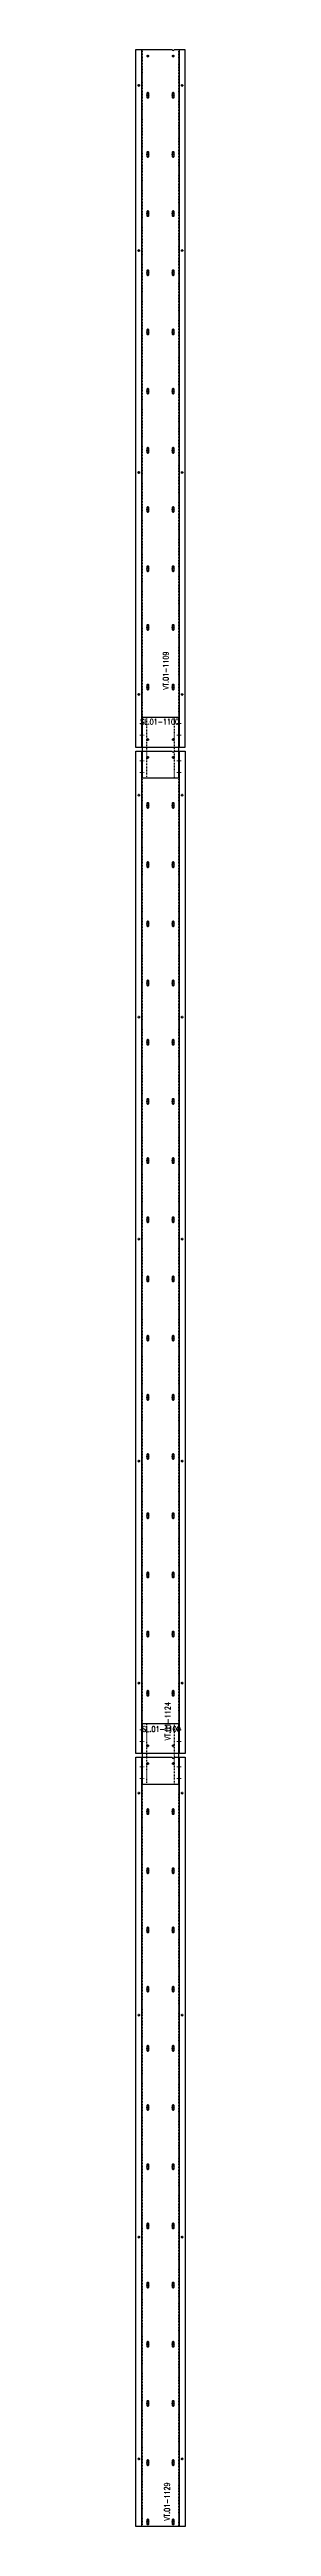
# Model space of a CAD drawing. Header units: inches. Extents: x 11737 to 18084, y -4365 to 1695.
# Drawn here: x 17191 to 17197.6, y -492.2 to -157.4 of the extents above; entities that cross this region are included whole.
import ezdxf

# ---------------------------------------------------------------- set-up
doc = ezdxf.new("R2010")
doc.units = ezdxf.units.IN
doc.header["$MEASUREMENT"] = 0
for name, pattern in [('NBK_Center', [0.541667, 0.333333, -0.0625, 0.083333, -0.0625]), ('NBK_Center2', [0.270833, 0.166667, -0.03125, 0.041667, -0.03125]), ('NBK_Hidden', [0.125, 0.083333, -0.041667]), ('NBK_Hidden2', [0.0625, 0.041667, -0.020833])]:
    doc.linetypes.add(name, pattern=pattern)
doc.layers.get('Defpoints').update_dxf_attribs({"color": 250, "lineweight": 0})
for name, color, linetype, lineweight in [('!Clip - bent', 20, 'Continuous', 25), ('!Dimension', 50, 'Continuous', 5), ('!Extrusion', 140, 'Continuous', 25), ('!Linetype_Center', 220, 'NBK_Center', 9), ('!Linetype_Center2', 222, 'NBK_Center2', 9), ('!Misc2', 252, 'NBK_Hidden2', 5)]:
    doc.layers.add(name, color=color, linetype=linetype, lineweight=lineweight)
doc.styles.add('Romans', font='romans.shx', dxfattribs={"width": 0.8})

# ---------------------------------------------------------------- blocks, each defined once
blk = doc.blocks.new('CLEAR SECTION HOLE')
at = {"layer": '!Linetype_Center2'}
blk.add_line((-0.33, 0), (0.26, 0), dxfattribs=at)
at = {"layer": '!Misc2'}
blk.add_lwpolyline([(-0.08, 0.1), (0, 0.1), (0, -0.1), (-0.08, -0.1)], close=True, dxfattribs=at)
blk = doc.blocks.new('WEEP HOLE')
at = {"layer": '!Linetype_Center'}
for p, q in [((-0.22, 0.37), (0.22, 0.37)), ((0, 0.83), (0, -0.08))]:
    blk.add_line(p, q, dxfattribs=at)
at = {"color": 0}
blk.add_lwpolyline([(-0.14, 0.61), (-0.14, 0.14, 0.414214), (0, 0, 0.414214), (0.14, 0.14), (0.14, 0.61, 0.414214), (0, 0.75, 0.414214)], format="xyb", close=True, dxfattribs=at)
blk = doc.blocks.new('TAP HOLE_5mm')
at = {"layer": '!Linetype_Center2'}
for points in [[(-0.18, 0), (0.18, 0)], [(0, 0.18), (0, -0.18)]]:
    blk.add_lwpolyline(points, dxfattribs=at)
blk.add_circle((0, 0), 0.101)
blk = doc.blocks.new('VT.01-1129-')
at = {"layer": '!Extrusion'}
blk.add_lwpolyline([(-2.45, 108.55), (2.45, 108.55), (2.45, 100.29), (-2.45, 100.29)], close=True, dxfattribs=at)
at = {"layer": '!Extrusion', "linetype": 'NBK_Hidden2'}
blk.add_lwpolyline([(-1.86, 108.55), (1.86, 108.55), (1.86, 100.29), (-1.86, 100.29)], close=True, dxfattribs=at)
at = {"layer": '!Extrusion'}
blk.add_lwpolyline([(3.33, 0), (-3.33, 0), (-3.33, 103.96), (1.58, 103.96, 1), (1.86, 103.96), (3.33, 103.96)], format="xyb", close=True, dxfattribs=at)
for points in [[(-2.54, 103.96), (1.58, 103.96)], [(-2.54, 103.96), (1.58, 103.96)], [(1.86, 103.96), (2.54, 103.96), (2.54, 0), (-2.54, 0), (-2.54, 103.96), (1.58, 103.96)], [(-2.54, 103.96), (1.58, 103.96)], [(1.86, 103.96), (2.54, 103.96)], [(1.86, 103.96), (2.54, 103.96)], [(1.86, 103.96), (2.54, 103.96)]]:
    blk.add_lwpolyline(points, dxfattribs=at)
at = {"layer": '!Extrusion', "linetype": 'NBK_Hidden'}
blk.add_lwpolyline([(1.86, 103.96), (2.46, 103.96), (2.46, 0), (-2.46, 0), (-2.46, 103.96), (1.58, 103.96)], dxfattribs=at)
at = {"layer": '!Dimension', "rotation": 360}
for p in [(-2.46, 102.66), (-2.46, 101.08), (2.54, 102.66), (2.54, 101.08)]:
    blk.add_blockref('CLEAR SECTION HOLE', p, dxfattribs=at)
at = {"layer": '!Extrusion', "rotation": 360}
for name, p in [('TAP HOLE_5mm', (-1.72, 103.12)), ('TAP HOLE_5mm', (1.72, 103.12)), ('TAP HOLE_5mm', (-2.93, 99.12)), ('TAP HOLE_5mm', (2.93, 99.12)), ('WEEP HOLE', (-1.72, 96.25)), ('WEEP HOLE', (1.72, 96.25)), ('WEEP HOLE', (-1.72, 88.25)), ('WEEP HOLE', (1.72, 88.25)), ('WEEP HOLE', (-1.72, 80.25)), ('WEEP HOLE', (1.72, 80.25)), ('WEEP HOLE', (-1.72, 72.25)), ('WEEP HOLE', (1.72, 72.25)), ('TAP HOLE_5mm', (-2.93, 69.12)), ('TAP HOLE_5mm', (2.93, 69.12)), ('WEEP HOLE', (-1.72, 64.25)), ('WEEP HOLE', (1.72, 64.25)), ('WEEP HOLE', (-1.72, 56.25)), ('WEEP HOLE', (1.72, 56.25)), ('WEEP HOLE', (-1.72, 48.25)), ('WEEP HOLE', (1.72, 48.25)), ('WEEP HOLE', (-1.72, 40.25)), ('WEEP HOLE', (1.72, 40.25)), ('TAP HOLE_5mm', (-2.93, 39.12)), ('TAP HOLE_5mm', (2.93, 39.12)), ('WEEP HOLE', (-1.72, 32.25)), ('WEEP HOLE', (1.72, 32.25)), ('WEEP HOLE', (-1.72, 24.25)), ('WEEP HOLE', (1.72, 24.25)), ('WEEP HOLE', (-1.72, 16.25)), ('WEEP HOLE', (1.72, 16.25)), ('TAP HOLE_5mm', (-2.93, 9.12)), ('WEEP HOLE', (-1.72, 8.25)), ('WEEP HOLE', (1.72, 8.25)), ('TAP HOLE_5mm', (2.93, 9.12)), ('WEEP HOLE', (-1.72, 0.24)), ('WEEP HOLE', (1.72, 0.24))]:
    blk.add_blockref(name, p, dxfattribs=at)
at = {"layer": 'Defpoints', "color": 30, "insert": (0.12, 107.78), "char_height": 0.75, "width": 1.65, "attachment_point": 5, "style": 'Romans'}
blk.add_mtext('SL.01-1100', dxfattribs=at)
at = {"layer": 'Defpoints', "color": 1, "insert": (0.89, 3.36), "char_height": 0.75, "width": 1.65, "attachment_point": 5, "rotation": 90, "style": 'Romans'}
blk.add_mtext('VT.01-1129', dxfattribs=at)
blk = doc.blocks.new('SLOTTED SECTION HOLE')
at = {"layer": '!Linetype_Center2'}
blk.add_line((-0.33, 0), (0.26, 0), dxfattribs=at)
at = {"layer": '!Misc2'}
blk.add_lwpolyline([(-0.08, 0.47), (0, 0.47), (0, -0.47), (-0.08, -0.47)], close=True, dxfattribs=at)
blk = doc.blocks.new('VT.01-1109-')
at = {"layer": '!Extrusion'}
blk.add_lwpolyline([(-3.33, 0), (-3.33, 94.33), (1.58, 94.33, 1), (1.86, 94.33), (3.32, 94.33), (3.32, 0)], format="xyb", close=True, dxfattribs=at)
for points in [[(-2.54, 0), (-2.54, 94.33), (1.58, 94.33)], [(1.86, 94.33), (2.54, 94.33), (2.54, 0)]]:
    blk.add_lwpolyline(points, dxfattribs=at)
at = {"layer": '!Extrusion', "linetype": 'NBK_Hidden'}
for points in [[(-2.46, 0), (-2.46, 94.33), (1.58, 94.33)], [(1.86, 94.33), (2.46, 94.33), (2.46, 0)]]:
    blk.add_lwpolyline(points, dxfattribs=at)
at = {"layer": '!Dimension', "rotation": 360}
for p in [(-2.46, 3.23), (2.54, 3.23), (-2.46, 1.65), (2.54, 1.65)]:
    blk.add_blockref('SLOTTED SECTION HOLE', p, dxfattribs=at)
at = {"layer": '!Extrusion', "rotation": 360}
for name, p in [('TAP HOLE_5mm', (-1.72, 93.45)), ('TAP HOLE_5mm', (1.72, 93.45)), ('TAP HOLE_5mm', (-2.94, 89.49)), ('WEEP HOLE', (-1.72, 87.78)), ('WEEP HOLE', (1.72, 87.78)), ('TAP HOLE_5mm', (2.93, 89.49)), ('WEEP HOLE', (-1.72, 79.78)), ('WEEP HOLE', (1.72, 79.78)), ('WEEP HOLE', (-1.72, 71.78)), ('WEEP HOLE', (1.72, 71.78)), ('TAP HOLE_5mm', (-2.94, 67.16)), ('TAP HOLE_5mm', (2.93, 67.16)), ('WEEP HOLE', (-1.72, 63.78)), ('WEEP HOLE', (1.72, 63.78)), ('WEEP HOLE', (-1.72, 55.78)), ('WEEP HOLE', (1.72, 55.78)), ('WEEP HOLE', (-1.72, 47.78)), ('WEEP HOLE', (1.72, 47.78)), ('WEEP HOLE', (-1.72, 39.78)), ('WEEP HOLE', (1.72, 39.78)), ('TAP HOLE_5mm', (-2.94, 37.16)), ('TAP HOLE_5mm', (2.93, 37.16)), ('WEEP HOLE', (-1.72, 31.78)), ('WEEP HOLE', (1.72, 31.78)), ('WEEP HOLE', (-1.72, 23.78)), ('WEEP HOLE', (1.72, 23.78)), ('WEEP HOLE', (-1.72, 15.84)), ('WEEP HOLE', (1.72, 15.84)), ('TAP HOLE_5mm', (-2.94, 7.16)), ('WEEP HOLE', (-1.72, 7.78)), ('WEEP HOLE', (1.72, 7.78)), ('TAP HOLE_5mm', (2.93, 7.16)), ('TAP HOLE_5mm', (-1.72, 1.06)), ('TAP HOLE_5mm', (1.72, 1.06))]:
    blk.add_blockref(name, p, dxfattribs=at)
at = {"layer": 'Defpoints', "color": 1, "insert": (0.72, 10.38), "char_height": 0.75, "width": 1.65, "attachment_point": 5, "rotation": 90, "style": 'Romans'}
blk.add_mtext('VT.01-1109', dxfattribs=at)
blk = doc.blocks.new('VT.01-1124-')
at = {"layer": '!Extrusion'}
blk.add_lwpolyline([(-2.45, 140.09), (2.45, 140.09), (2.45, 131.83), (-2.45, 131.83)], close=True, dxfattribs=at)
at = {"layer": '!Extrusion', "linetype": 'NBK_Hidden2'}
blk.add_lwpolyline([(-1.86, 140.09), (1.86, 140.09), (1.86, 131.83), (-1.86, 131.83)], close=True, dxfattribs=at)
at = {"layer": '!Extrusion'}
blk.add_lwpolyline([(-3.33, 0), (-3.33, 135.5), (1.58, 135.5, 1), (1.86, 135.5), (3.33, 135.5), (3.33, 0)], format="xyb", close=True, dxfattribs=at)
for points in [[(-2.54, 0), (-2.54, 135.5), (1.58, 135.5)], [(1.86, 135.5), (2.54, 135.5), (2.54, 0)]]:
    blk.add_lwpolyline(points, dxfattribs=at)
at = {"layer": '!Extrusion', "linetype": 'NBK_Hidden'}
for points in [[(-2.46, 0), (-2.46, 135.5)], [(2.46, 135.5), (2.46, 0)]]:
    blk.add_lwpolyline(points, dxfattribs=at)
at = {"layer": '!Dimension', "rotation": 360}
for name, p in [('CLEAR SECTION HOLE', (-2.46, 134.2)), ('CLEAR SECTION HOLE', (2.54, 134.2)), ('CLEAR SECTION HOLE', (-2.46, 132.62)), ('CLEAR SECTION HOLE', (2.54, 132.62)), ('SLOTTED SECTION HOLE', (-2.46, 3.23)), ('SLOTTED SECTION HOLE', (2.54, 3.23)), ('SLOTTED SECTION HOLE', (-2.46, 1.65)), ('SLOTTED SECTION HOLE', (2.54, 1.65))]:
    blk.add_blockref(name, p, dxfattribs=at)
at = {"layer": '!Extrusion', "rotation": 360}
for name, p in [('TAP HOLE_5mm', (-1.72, 134.66)), ('TAP HOLE_5mm', (1.72, 134.66)), ('TAP HOLE_5mm', (-2.93, 129.54)), ('WEEP HOLE', (-1.72, 127.78)), ('WEEP HOLE', (1.72, 127.78)), ('TAP HOLE_5mm', (2.93, 129.54)), ('WEEP HOLE', (-1.72, 119.78)), ('WEEP HOLE', (1.72, 119.78)), ('WEEP HOLE', (-1.72, 111.78)), ('WEEP HOLE', (1.72, 111.78)), ('WEEP HOLE', (-1.72, 103.78)), ('WEEP HOLE', (1.72, 103.78)), ('TAP HOLE_5mm', (-2.93, 99.54)), ('TAP HOLE_5mm', (2.93, 99.54)), ('WEEP HOLE', (-1.72, 95.78)), ('WEEP HOLE', (1.72, 95.78)), ('WEEP HOLE', (-1.72, 87.78)), ('WEEP HOLE', (1.72, 87.78)), ('WEEP HOLE', (-1.72, 79.78)), ('WEEP HOLE', (1.72, 79.78)), ('WEEP HOLE', (-1.72, 71.78)), ('WEEP HOLE', (1.72, 71.78)), ('TAP HOLE_5mm', (-2.93, 69.54)), ('TAP HOLE_5mm', (2.93, 69.54)), ('WEEP HOLE', (-1.72, 63.78)), ('WEEP HOLE', (1.72, 63.78)), ('WEEP HOLE', (-1.72, 55.78)), ('WEEP HOLE', (1.72, 55.78)), ('WEEP HOLE', (-1.72, 47.78)), ('WEEP HOLE', (1.72, 47.78)), ('WEEP HOLE', (-1.72, 39.78)), ('WEEP HOLE', (1.72, 39.78)), ('TAP HOLE_5mm', (-2.93, 39.54)), ('TAP HOLE_5mm', (2.93, 39.54)), ('WEEP HOLE', (-1.72, 31.78)), ('WEEP HOLE', (1.72, 31.78)), ('WEEP HOLE', (-1.72, 23.78)), ('WEEP HOLE', (1.72, 23.78)), ('WEEP HOLE', (-1.72, 15.78)), ('WEEP HOLE', (1.72, 15.78)), ('TAP HOLE_5mm', (-2.93, 9.54)), ('WEEP HOLE', (-1.72, 7.78)), ('WEEP HOLE', (1.72, 7.78)), ('TAP HOLE_5mm', (2.93, 9.54)), ('TAP HOLE_5mm', (-1.72, 1.06)), ('TAP HOLE_5mm', (1.72, 1.06))]:
    blk.add_blockref(name, p, dxfattribs=at)
at = {"layer": 'Defpoints', "color": 30, "insert": (-0.12, 139.47), "char_height": 0.75, "width": 1.65, "attachment_point": 5, "style": 'Romans'}
blk.add_mtext('SL.01-1100', dxfattribs=at)
at = {"layer": 'Defpoints', "color": 1, "insert": (0.98, 4.37), "char_height": 0.75, "width": 1.65, "attachment_point": 5, "rotation": 90, "style": 'Romans'}
blk.add_mtext('VT.01-1124', dxfattribs=at)

msp = doc.modelspace()

# ---------------------------------------------------------------- block references
at = {"layer": '!Clip - bent', "color": 2, "rotation": 360}
msp.add_blockref('VT.01-1109-', (17194.31009, -251.70767), dxfattribs=at)
at = {"layer": '!Clip - bent', "color": 2}
msp.add_blockref('VT.01-1124-', (17194.31009, -387.70767), dxfattribs=at)
at = {"layer": '!Clip - bent'}
msp.add_blockref('VT.01-1129-', (17194.31009, -492.16978), dxfattribs=at)

doc.saveas('drawing.dxf')
